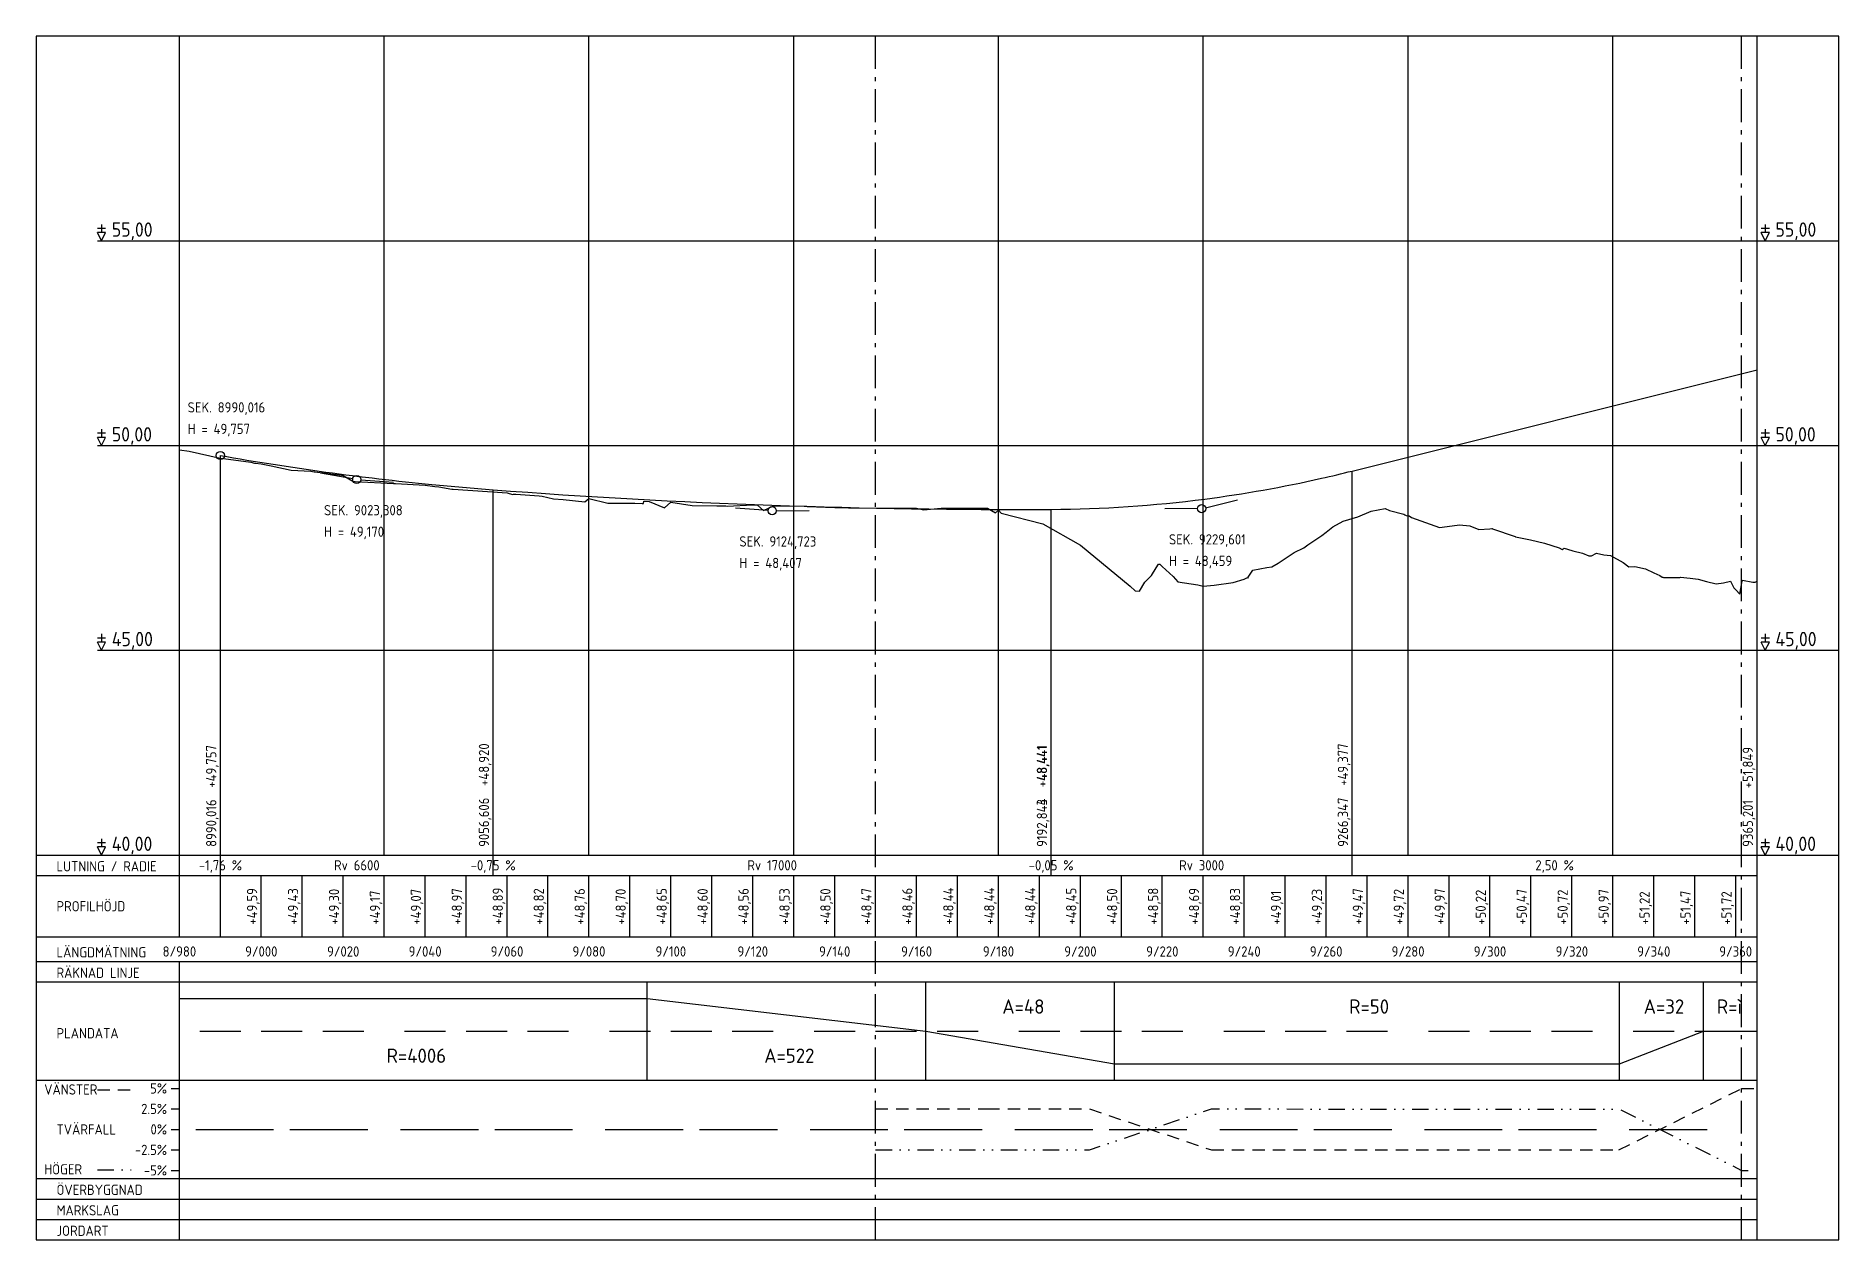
# Model space of a CAD drawing. Header units: metres. Extents: x 166122 to 177816, y 6220705 to 6231023.
# Drawn here: x 173297.1 to 173737.3, y 6227664.2 to 6227958.2 of the extents above; entities that cross this region are included whole.
import ezdxf
from ezdxf.enums import TextEntityAlignment as Align

# ---------------------------------------------------------------- set-up
doc = ezdxf.new("R2010")
doc.units = ezdxf.units.M
for name, pattern in [('AA_CENTER_8', [13, 8, -2, 1, -2]), ('CENTRUMLINJE', [27, 20, -3, 1, -3]), ('DIVIDE', [10, 4, -2, 0, -2, 0, -2]), ('STRECKAD_3', [5, 3, -2])]:
    doc.linetypes.add(name, pattern=pattern)
for name, color, linetype in [('Konnektion', 6, 'AA_CENTER_8'), ('M-362B', 4, 'Continuous'), ('M-364', 6, 'Continuous'), ('M-365A', 1, 'STRECKAD_3'), ('M-365B', 3, 'DIVIDE'), ('M-368-T', 1, 'Continuous'), ('M-368A', 7, 'Continuous'), ('M-368B', 251, 'Continuous'), ('M-368C', 7, 'CENTRUMLINJE')]:
    doc.layers.add(name, color=color, linetype=linetype)
doc.styles.add('ISO35', font='ISO3098', dxfattribs={"height": 3.5})
doc.styles.add('P_ISO_25', font='iso.shx', dxfattribs={"height": 4})
doc.styles.add('P_ISO_35', font='ISO', dxfattribs={"height": 3.5})

msp = doc.modelspace()

# ---------------------------------------------------------------- texts
at = {"layer": 'M-368-T'}
for s, height, style, p in [('55,00', 3.5, 'P_ISO_35', (173315.57, 6227909.15)), ('55,00', 3.5, 'P_ISO_35', (173721.78, 6227909.15)), ('SEK. 8990,016', 2.5, 'P_ISO_25', (173334.09, 6227866.22)), ('50,00', 3.5, 'P_ISO_35', (173315.57, 6227859.15)), ('H = 49,757', 2.5, 'P_ISO_25', (173334.09, 6227860.97)), ('50,00', 3.5, 'P_ISO_35', (173721.78, 6227859.15)), ('SEK. 9023,308', 2.5, 'P_ISO_25', (173367.38, 6227841.11)), ('H = 49,170', 2.5, 'P_ISO_25', (173367.38, 6227835.86)), ('SEK. 9229,601', 2.5, 'P_ISO_25', (173573.68, 6227833.99)), ('SEK. 9124,723', 2.5, 'P_ISO_25', (173468.8, 6227833.48)), ('H = 48,407', 2.5, 'P_ISO_25', (173468.8, 6227828.23)), ('H = 48,459', 2.5, 'P_ISO_25', (173573.68, 6227828.74)), ('45,00', 3.5, 'P_ISO_35', (173315.57, 6227809.15)), ('45,00', 3.5, 'P_ISO_35', (173721.78, 6227809.15)), ('40,00', 3.5, 'P_ISO_35', (173315.57, 6227759.15)), ('40,00', 3.5, 'P_ISO_35', (173721.78, 6227759.15))]:
    msp.add_text(s, height=height, dxfattribs=dict(at, style=style)).set_placement(p)
at = {"layer": 'M-368-T', "style": 'P_ISO_25'}
for s, p in [('8990,016  +49,757', (173341.09, 6227760.15)), ('8990,016  +49,757', (173341.09, 6227760.15)), ('9056,606  +48,920', (173407.68, 6227760.15)), ('9056,606  +48,920', (173407.68, 6227760.15)), ('9192,844  +48,441', (173543.92, 6227760.15)), ('9192,843  +48,441', (173543.92, 6227760.15)), ('9266,347  +49,377', (173617.42, 6227760.15)), ('9365,201  +51,849', (173716.28, 6227760.15)), ('+49,59', (173351.07, 6227741.15)), ('+49,43', (173361.07, 6227741.15)), ('+49,30', (173371.07, 6227741.15)), ('+49,17', (173381.07, 6227741.15)), ('+49,07', (173391.07, 6227741.15)), ('+48,97', (173401.07, 6227741.15)), ('+48,89', (173411.07, 6227741.15)), ('+48,82', (173421.07, 6227741.15)), ('+48,76', (173431.07, 6227741.15)), ('+48,70', (173441.07, 6227741.15)), ('+48,65', (173451.07, 6227741.15)), ('+48,60', (173461.07, 6227741.15)), ('+48,56', (173471.07, 6227741.15)), ('+48,53', (173481.07, 6227741.15)), ('+48,50', (173491.07, 6227741.15)), ('+48,47', (173501.07, 6227741.15)), ('+48,46', (173511.07, 6227741.15)), ('+48,44', (173521.07, 6227741.15)), ('+48,44', (173531.07, 6227741.15)), ('+48,44', (173541.07, 6227741.15)), ('+48,45', (173551.07, 6227741.15)), ('+48,50', (173561.07, 6227741.15)), ('+48,58', (173571.07, 6227741.15)), ('+48,69', (173581.07, 6227741.15)), ('+48,83', (173591.07, 6227741.15)), ('+49,01', (173601.07, 6227741.15)), ('+49,23', (173611.07, 6227741.15)), ('+49,47', (173621.07, 6227741.15)), ('+49,72', (173631.07, 6227741.15)), ('+49,97', (173641.07, 6227741.15)), ('+50,22', (173651.07, 6227741.15)), ('+50,47', (173661.07, 6227741.15)), ('+50,72', (173671.07, 6227741.15)), ('+50,97', (173681.07, 6227741.15)), ('+51,22', (173691.07, 6227741.15)), ('+51,47', (173701.07, 6227741.15)), ('+51,72', (173711.07, 6227741.15))]:
    msp.add_text(s, height=2.5, rotation=90, dxfattribs=at).set_placement(p)
at = {"layer": 'M-368-T', "linetype": 'Continuous', "style": 'P_ISO_25'}
for s, p in [('-1,76 %', (173342.09, 6227755.65)), ('Rv 6600', (173375.39, 6227755.65)), ('-0,75 %', (173408.68, 6227755.65)), ('Rv 17000', (173476.8, 6227755.65)), ('-0,05 %', (173544.92, 6227755.65)), ('Rv 3000', (173581.67, 6227755.65)), ('2,50 %', (173667.85, 6227755.65))]:
    msp.add_text(s, height=2.5, dxfattribs=at).set_placement(p, align=Align.MIDDLE_CENTER)
for s, p in [('LUTNING / RADIE', (173302.07, 6227754.15)), ('PROFILHÖJD', (173302.07, 6227744.4)), ('LÄNGDMÄTNING', (173302.07, 6227733.15)), ('RÄKNAD LINJE', (173302.07, 6227728.15)), ('PLANDATA', (173302.07, 6227713.4)), ('VÄNSTER', (173299.07, 6227699.65)), ('TVÄRFALL', (173302.07, 6227689.9)), ('HÖGER', (173299.07, 6227680.15)), ('ÖVERBYGGNAD', (173302.07, 6227675.15)), ('MARKSLAG', (173302.07, 6227670.15)), ('JORDART', (173302.07, 6227665.15))]:
    msp.add_text(s, height=2.5, dxfattribs=at).set_placement(p)
at = {"layer": 'M-368-T', "style": 'P_ISO_25'}
for s, p in [('8/980', (173332.07, 6227733.35)), ('9/000', (173352.07, 6227733.35)), ('9/020', (173372.07, 6227733.35)), ('9/040', (173392.07, 6227733.35)), ('9/060', (173412.07, 6227733.35)), ('9/080', (173432.07, 6227733.35)), ('9/100', (173452.07, 6227733.35)), ('9/120', (173472.07, 6227733.35)), ('9/140', (173492.07, 6227733.35)), ('9/160', (173512.07, 6227733.35)), ('9/180', (173532.07, 6227733.35)), ('9/200', (173552.07, 6227733.35)), ('9/220', (173572.07, 6227733.35)), ('9/240', (173592.07, 6227733.35)), ('9/260', (173612.07, 6227733.35)), ('9/280', (173632.07, 6227733.35)), ('9/300', (173652.07, 6227733.35)), ('9/320', (173672.07, 6227733.35)), ('9/340', (173692.07, 6227733.35)), ('9/360', (173712.07, 6227733.35))]:
    msp.add_text(s, height=2.5, dxfattribs=at).set_placement(p, align=Align.CENTER)
at = {"layer": 'M-368-T', "color": 7, "style": 'ISO35'}
for s, p in [('A=48', (173533, 6227719.4)), ('R=50', (173617.7, 6227719.4)), ('A=32', (173689.6, 6227719.4)), ('R=ì', (173707.47, 6227719.4)), ('R=4006', (173382.67, 6227707.4)), ('A=522', (173474.87, 6227707.4))]:
    msp.add_text(s, height=3.5, dxfattribs=at).set_placement(p)
at = {"layer": 'M-368-T', "linetype": 'Continuous', "style": 'P_ISO_25'}
for s, p in [('5%', (173329.07, 6227699.9)), ('2.5%', (173329.07, 6227694.9)), ('0%', (173329.07, 6227689.9)), ('-2.5%', (173329.07, 6227684.9)), ('-5%', (173329.07, 6227679.9))]:
    msp.add_text(s, height=2.5, dxfattribs=at).set_placement(p, align=Align.RIGHT)

# ---------------------------------------------------------------- linework, layer by layer
at = {"layer": 'Konnektion', "flags": 128}
for points in [[(173502.07, 6227664.15), (173502.07, 6227958.15)], [(173713.52, 6227664.15), (173713.52, 6227958.15)]]:
    msp.add_lwpolyline(points, dxfattribs=at)
at = {"layer": 'M-362B', "flags": 128}
msp.add_lwpolyline([(173332.07, 6227857.11), (173332.08, 6227857.11), (173334.48, 6227856.79), (173342.06, 6227855.11), (173342.84, 6227854.98), (173349.48, 6227854.06), (173350.43, 6227853.89), (173350.67, 6227853.87), (173352.07, 6227853.67), (173354.5, 6227853.18), (173359.37, 6227852.17), (173364.15, 6227851.88), (173365.01, 6227851.74), (173365.12, 6227851.7), (173371.64, 6227850.9), (173372.02, 6227850.82), (173372.07, 6227850.82), (173374.4, 6227849.42), (173374.96, 6227849.35), (173384.37, 6227848.9), (173384.84, 6227848.85), (173392.07, 6227848.46), (173394.48, 6227848.17), (173395.39, 6227848.07), (173398.6, 6227847.52), (173398.91, 6227847.46), (173412.07, 6227846.58), (173413.44, 6227846.23), (173413.63, 6227846.24), (173414.19, 6227846.24), (173419.9, 6227845.88), (173420.64, 6227845.82), (173423.41, 6227845.18), (173425.77, 6227844.99), (173431.04, 6227844.41), (173432.07, 6227845.24), (173436.66, 6227844.09), (173443.26, 6227844.12), (173445.06, 6227843.98), (173445.43, 6227843.98), (173445.47, 6227844.55), (173446.78, 6227844.49), (173450.5, 6227842.96), (173452.07, 6227844.32), (173457.24, 6227843.48), (173463.27, 6227843.46), (173465.48, 6227843.4), (173465.8, 6227843.33), (173472.07, 6227843.66), (173472.1, 6227843.65), (173473.23, 6227843.63), (173474.7, 6227842.3), (173477.16, 6227843.44), (173477.53, 6227843.45), (173484.6, 6227843.31), (173485.38, 6227843.29), (173492.07, 6227843.05), (173492.64, 6227843.02), (173493.81, 6227842.99), (173495.41, 6227842.95), (173496.79, 6227842.91), (173506.56, 6227842.87), (173507.31, 6227842.85), (173507.88, 6227842.86), (173512.07, 6227842.87), (173513.73, 6227842.47), (173518.07, 6227842.85), (173518.83, 6227842.86), (173529.35, 6227842.83), (173531.32, 6227841.69), (173532.07, 6227842.35), (173532.74, 6227841.65), (173542.86, 6227839.01), (173552.07, 6227833.85), (173564.19, 6227823.83), (173565.47, 6227822.7), (173566.48, 6227822.58), (173567.81, 6227824.77), (173569.41, 6227826.43), (173570.53, 6227828.33), (173571.1, 6227829.17), (173571.47, 6227829.18), (173572.07, 6227828.62), (173574.69, 6227826.15), (173575.88, 6227824.87), (173580.76, 6227824.1), (173582.01, 6227823.84), (173584.73, 6227824.09), (173589.35, 6227824.69), (173592.04, 6227825.54), (173592.07, 6227825.55), (173592.87, 6227825.91), (173592.95, 6227825.8), (173593.02, 6227826), (173594.14, 6227827.76), (173597.55, 6227828.37), (173598.81, 6227828.52), (173600.34, 6227829.39), (173604.27, 6227832), (173606.59, 6227833.2), (173607.56, 6227833.87), (173611, 6227836.15), (173612.07, 6227837.01), (173613.68, 6227838.3), (173616.19, 6227839.7), (173619.83, 6227840.74), (173623.08, 6227842.14), (173626.47, 6227842.75), (173627.51, 6227842.32), (173631.07, 6227841.4), (173631.28, 6227841.27), (173631.62, 6227841.09), (173632.07, 6227841.01), (173632.35, 6227840.96), (173632.88, 6227840.6), (173639.78, 6227838.12), (173642.82, 6227838.58), (173644.6, 6227838.82), (173647.14, 6227838.53), (173649.34, 6227837.66), (173652.07, 6227837.84), (173652.5, 6227837.86), (173652.59, 6227837.86), (173652.61, 6227837.87), (173652.7, 6227837.83), (173658.18, 6227835.92), (173658.29, 6227835.9), (173662, 6227835.12), (173665.4, 6227834.32), (173668.99, 6227833.18), (173669.68, 6227832.79), (173670.17, 6227833.1), (173672.07, 6227832.54), (173672.31, 6227832.47), (173674.64, 6227831.85), (173676.21, 6227831.18), (173676.87, 6227831.2), (173678.08, 6227831.89), (173679.83, 6227831.46), (173681.5, 6227831.27), (173684.57, 6227829.57), (173685.97, 6227828.56), (173687.45, 6227828.63), (173690.04, 6227828.02), (173692.07, 6227827.09), (173693.58, 6227826.38), (173694.1, 6227826.02), (173694.26, 6227826.04), (173694.45, 6227825.94), (173698.39, 6227825.96), (173698.61, 6227825.98), (173700.95, 6227825.79), (173702.92, 6227825.49), (173704.96, 6227824.99), (173707.28, 6227824.36), (173709.08, 6227824.61), (173710.77, 6227825), (173711.59, 6227823.42), (173712.07, 6227822.9), (173713.07, 6227821.82), (173713.53, 6227824.65), (173713.76, 6227825.24), (173716.22, 6227824.75), (173716.82, 6227824.82), (173717.28, 6227825.03)], dxfattribs=at)
at = {"layer": 'M-364', "flags": 128}
msp.add_lwpolyline([(173342.09, 6227855.72), (173342.09, 6227855.72, 0.019206), (173393.73, 6227848.64, 0.005621), (173408.68, 6227847.35), (173408.68, 6227847.35, 0.020011), (173544.92, 6227842.56), (173544.92, 6227842.56, 0.031113), (173582.42, 6227845.09, 0.023037), (173610.92, 6227850.15, 0.005922), (173618.42, 6227851.93), (173717.28, 6227876.64)], format="xyb", dxfattribs=at)
at = {"layer": 'M-365A'}
msp.add_lwpolyline([(173502.07, 6227696.15), (173529.35, 6227696.15), (173554.27, 6227696.15), (173584.07, 6227686.15), (173683.52, 6227686.15), (173713.52, 6227701.15), (173717.27, 6227701.15)], dxfattribs=at)
at = {"layer": 'M-365B', "flags": 128}
msp.add_lwpolyline([(173502.07, 6227686.15), (173527.07, 6227686.15), (173529.35, 6227686.15), (173532.07, 6227686.15), (173554.27, 6227686.15), (173584.07, 6227696.15), (173683.69, 6227696.07), (173713.52, 6227681.15), (173717.27, 6227681.15)], dxfattribs=at)
at = {"layer": 'M-368-T'}
for p, q in [((173314.07, 6227911.15), (173312.07, 6227911.15)), ((173313.07, 6227912.15), (173313.07, 6227910.15)), ((173720.28, 6227911.15), (173718.28, 6227911.15)), ((173719.28, 6227912.15), (173719.28, 6227910.15)), ((173313.07, 6227908.15), (173312.07, 6227910.15)), ((173314.07, 6227910.15), (173312.07, 6227910.15)), ((173313.07, 6227908.15), (173314.07, 6227910.15)), ((173719.28, 6227908.15), (173718.28, 6227910.15)), ((173720.28, 6227910.15), (173718.28, 6227910.15)), ((173719.28, 6227908.15), (173720.28, 6227910.15)), ((173314.07, 6227861.15), (173312.07, 6227861.15)), ((173313.07, 6227858.15), (173312.07, 6227860.15)), ((173314.07, 6227860.15), (173312.07, 6227860.15)), ((173313.07, 6227862.15), (173313.07, 6227860.15)), ((173313.07, 6227858.15), (173314.07, 6227860.15)), ((173720.28, 6227861.15), (173718.28, 6227861.15)), ((173719.28, 6227858.15), (173718.28, 6227860.15)), ((173720.28, 6227860.15), (173718.28, 6227860.15)), ((173719.28, 6227862.15), (173719.28, 6227860.15)), ((173719.28, 6227858.15), (173720.28, 6227860.15)), ((173314.07, 6227811.15), (173312.07, 6227811.15)), ((173313.07, 6227808.15), (173312.07, 6227810.15)), ((173314.07, 6227810.15), (173312.07, 6227810.15)), ((173313.07, 6227812.15), (173313.07, 6227810.15)), ((173313.07, 6227808.15), (173314.07, 6227810.15)), ((173720.28, 6227811.15), (173718.28, 6227811.15)), ((173719.28, 6227808.15), (173718.28, 6227810.15)), ((173720.28, 6227810.15), (173718.28, 6227810.15)), ((173719.28, 6227812.15), (173719.28, 6227810.15)), ((173719.28, 6227808.15), (173720.28, 6227810.15)), ((173313.07, 6227762.15), (173313.07, 6227760.15)), ((173719.28, 6227762.15), (173719.28, 6227760.15)), ((173314.07, 6227761.15), (173312.07, 6227761.15)), ((173313.07, 6227758.15), (173312.07, 6227760.15)), ((173314.07, 6227760.15), (173312.07, 6227760.15)), ((173313.07, 6227758.15), (173314.07, 6227760.15)), ((173720.28, 6227761.15), (173718.28, 6227761.15)), ((173719.28, 6227758.15), (173718.28, 6227760.15)), ((173720.28, 6227760.15), (173718.28, 6227760.15)), ((173719.28, 6227758.15), (173720.28, 6227760.15))]:
    msp.add_line(p, q, dxfattribs=at)
at = {"layer": 'M-368-T', "linetype": 'Continuous'}
for p, q in [((173342.09, 6227753.15), (173342.09, 6227758.15)), ((173408.68, 6227753.15), (173408.68, 6227758.15)), ((173408.68, 6227753.15), (173408.68, 6227758.15)), ((173544.92, 6227753.15), (173544.92, 6227758.15)), ((173544.92, 6227753.15), (173544.92, 6227758.15)), ((173618.42, 6227753.15), (173618.42, 6227758.15)), ((173717.28, 6227753.15), (173717.28, 6227758.15))]:
    msp.add_line(p, q, dxfattribs=at)
at = {"layer": 'M-368A'}
msp.add_lwpolyline([(173297.07, 6227664.15), (173737.28, 6227664.15), (173737.28, 6227958.15), (173297.07, 6227958.15), (173297.07, 6227664.15)], dxfattribs=at)
at = {"layer": 'M-368B'}
for p, q in [((173332.07, 6227758.15), (173332.07, 6227958.15)), ((173382.07, 6227758.15), (173382.07, 6227958.15)), ((173432.07, 6227758.15), (173432.07, 6227958.15)), ((173482.07, 6227758.15), (173482.07, 6227958.15)), ((173532.07, 6227758.15), (173532.07, 6227958.15)), ((173582.07, 6227758.15), (173582.07, 6227958.15)), ((173632.07, 6227758.15), (173632.07, 6227958.15)), ((173682.07, 6227758.15), (173682.07, 6227958.15)), ((173717.28, 6227664.15), (173717.28, 6227958.15)), ((173312.07, 6227908.15), (173737.28, 6227908.15)), ((173717.28, 6227758.15), (173717.28, 6227876.64)), ((173312.07, 6227858.15), (173737.28, 6227858.15)), ((173342.09, 6227758.15), (173342.09, 6227855.72)), ((173342.09, 6227758.15), (173342.09, 6227855.72)), ((173374.4, 6227850.03), (173366.52, 6227851.42)), ((173376.38, 6227849.78), (173384.36, 6227849.18)), ((173618.42, 6227758.15), (173618.42, 6227851.93)), ((173408.68, 6227758.15), (173408.68, 6227847.35)), ((173408.68, 6227758.15), (173408.68, 6227847.35)), ((173582.65, 6227842.98), (173590.41, 6227844.92)), ((173475.8, 6227842.3), (173467.82, 6227842.9)), ((173477.8, 6227842.23), (173485.8, 6227842.27)), ((173544.92, 6227758.15), (173544.92, 6227842.56)), ((173544.92, 6227758.15), (173544.92, 6227842.56)), ((173580.68, 6227842.74), (173572.68, 6227842.7)), ((173312.07, 6227808.15), (173737.28, 6227808.15)), ((173297.07, 6227758.15), (173737.28, 6227758.15)), ((173332.07, 6227738.15), (173332.07, 6227758.15)), ((173297.07, 6227753.15), (173717.28, 6227753.15)), ((173342.07, 6227738.15), (173342.07, 6227753.15)), ((173352.07, 6227738.15), (173352.07, 6227753.15)), ((173362.07, 6227738.15), (173362.07, 6227753.15)), ((173372.07, 6227738.15), (173372.07, 6227753.15)), ((173382.07, 6227738.15), (173382.07, 6227753.15)), ((173392.07, 6227738.15), (173392.07, 6227753.15)), ((173402.07, 6227738.15), (173402.07, 6227753.15)), ((173412.07, 6227738.15), (173412.07, 6227753.15)), ((173422.07, 6227738.15), (173422.07, 6227753.15)), ((173432.07, 6227738.15), (173432.07, 6227753.15)), ((173442.07, 6227738.15), (173442.07, 6227753.15)), ((173452.07, 6227738.15), (173452.07, 6227753.15)), ((173462.07, 6227738.15), (173462.07, 6227753.15)), ((173472.07, 6227738.15), (173472.07, 6227753.15)), ((173482.07, 6227738.15), (173482.07, 6227753.15)), ((173492.07, 6227738.15), (173492.07, 6227753.15)), ((173502.07, 6227738.15), (173502.07, 6227753.15)), ((173512.07, 6227738.15), (173512.07, 6227753.15)), ((173522.07, 6227738.15), (173522.07, 6227753.15)), ((173532.07, 6227738.15), (173532.07, 6227753.15)), ((173542.07, 6227738.15), (173542.07, 6227753.15)), ((173552.07, 6227738.15), (173552.07, 6227753.15)), ((173562.07, 6227738.15), (173562.07, 6227753.15)), ((173572.07, 6227738.15), (173572.07, 6227753.15)), ((173582.07, 6227738.15), (173582.07, 6227753.15)), ((173592.07, 6227738.15), (173592.07, 6227753.15)), ((173602.07, 6227738.15), (173602.07, 6227753.15)), ((173612.07, 6227738.15), (173612.07, 6227753.15)), ((173622.07, 6227738.15), (173622.07, 6227753.15)), ((173632.07, 6227738.15), (173632.07, 6227753.15)), ((173642.07, 6227738.15), (173642.07, 6227753.15)), ((173652.07, 6227738.15), (173652.07, 6227753.15)), ((173662.07, 6227738.15), (173662.07, 6227753.15)), ((173672.07, 6227738.15), (173672.07, 6227753.15)), ((173682.07, 6227738.15), (173682.07, 6227753.15)), ((173692.07, 6227738.15), (173692.07, 6227753.15)), ((173702.07, 6227738.15), (173702.07, 6227753.15)), ((173712.07, 6227738.15), (173712.07, 6227753.15)), ((173297.07, 6227738.15), (173717.28, 6227738.15)), ((173297.07, 6227732.15), (173717.28, 6227732.15)), ((173332.07, 6227664.15), (173332.07, 6227732.15)), ((173297.07, 6227727.15), (173717.28, 6227727.15)), ((173446.29, 6227703.15), (173446.29, 6227727.15)), ((173514.3, 6227703.15), (173514.3, 6227727.15)), ((173560.38, 6227703.15), (173560.38, 6227727.15)), ((173683.7, 6227703.15), (173683.7, 6227727.15)), ((173704.18, 6227703.15), (173704.18, 6227727.15)), ((173297.07, 6227703.15), (173717.28, 6227703.15)), ((173330.07, 6227701.15), (173332.07, 6227701.15)), ((173330.07, 6227696.15), (173332.07, 6227696.15)), ((173330.07, 6227691.15), (173332.07, 6227691.15)), ((173330.07, 6227686.15), (173332.07, 6227686.15)), ((173297.07, 6227679.15), (173717.28, 6227679.15)), ((173330.07, 6227681.15), (173332.07, 6227681.15)), ((173297.07, 6227674.15), (173717.28, 6227674.15)), ((173297.07, 6227669.15), (173717.28, 6227669.15))]:
    msp.add_line(p, q, dxfattribs=at)
at = {"layer": 'M-368B', "linetype": 'STRECKAD_3'}
msp.add_line((173312.07, 6227700.85), (173322.07, 6227700.85), dxfattribs=at)
at = {"layer": 'M-368B', "linetype": 'DIVIDE'}
msp.add_line((173312.07, 6227681.25), (173322.07, 6227681.25), dxfattribs=at)
at = {"layer": 'M-368B'}
msp.add_lwpolyline([(173332.07, 6227723.15), (173446.29, 6227723.15), (173514.3, 6227715.15), (173514.3, 6227715.15), (173560.38, 6227707.15), (173560.38, 6227707.15), (173683.7, 6227707.15), (173704.18, 6227715.15), (173704.18, 6227715.15), (173717.28, 6227715.15)], dxfattribs=at)
for centre in [(173342.09, 6227855.72), (173375.38, 6227849.86), (173476.8, 6227842.23), (173581.68, 6227842.74)]:
    msp.add_circle(centre, 1, dxfattribs=at)
at = {"layer": 'M-368C'}
for p, q in [((173337.07, 6227715.15), (173347.07, 6227715.15)), ((173352.07, 6227715.15), (173362.07, 6227715.15)), ((173367.07, 6227715.15), (173377.07, 6227715.15)), ((173387.07, 6227715.15), (173397.07, 6227715.15)), ((173402.07, 6227715.15), (173412.07, 6227715.15)), ((173417.07, 6227715.15), (173427.07, 6227715.15)), ((173437.07, 6227715.15), (173447.07, 6227715.15)), ((173452.07, 6227715.15), (173462.07, 6227715.15)), ((173467.07, 6227715.15), (173477.07, 6227715.15)), ((173487.07, 6227715.15), (173497.07, 6227715.15)), ((173502.07, 6227715.15), (173512.07, 6227715.15)), ((173517.07, 6227715.15), (173527.07, 6227715.15)), ((173537.07, 6227715.15), (173547.07, 6227715.15)), ((173552.07, 6227715.15), (173562.07, 6227715.15)), ((173567.07, 6227715.15), (173577.07, 6227715.15)), ((173587.07, 6227715.15), (173597.07, 6227715.15)), ((173602.07, 6227715.15), (173612.07, 6227715.15)), ((173617.07, 6227715.15), (173627.07, 6227715.15)), ((173637.07, 6227715.15), (173647.07, 6227715.15)), ((173652.07, 6227715.15), (173662.07, 6227715.15)), ((173667.07, 6227715.15), (173677.07, 6227715.15)), ((173687.07, 6227715.15), (173697.07, 6227715.15)), ((173702.07, 6227715.15), (173712.07, 6227715.15)), ((173336.07, 6227691.15), (173355.07, 6227691.15)), ((173359.07, 6227691.15), (173378.07, 6227691.15)), ((173386.07, 6227691.15), (173405.07, 6227691.15)), ((173409.07, 6227691.15), (173428.07, 6227691.15)), ((173436.07, 6227691.15), (173455.07, 6227691.15)), ((173459.07, 6227691.15), (173478.07, 6227691.15)), ((173486.07, 6227691.15), (173505.07, 6227691.15)), ((173509.07, 6227691.15), (173528.07, 6227691.15)), ((173536.07, 6227691.15), (173555.07, 6227691.15)), ((173559.07, 6227691.15), (173578.07, 6227691.15)), ((173586.07, 6227691.15), (173605.07, 6227691.15)), ((173609.07, 6227691.15), (173628.07, 6227691.15)), ((173636.07, 6227691.15), (173655.07, 6227691.15)), ((173659.07, 6227691.15), (173678.07, 6227691.15)), ((173686.07, 6227691.15), (173705.07, 6227691.15))]:
    msp.add_line(p, q, dxfattribs=at)

msp.set_redraw_order([(e.dxf.handle, doc.entitydb.next_handle()) for e in msp.query("TEXT MTEXT ATTDEF DIMENSION ARC_DIMENSION")])  # texts and dimensions are drawn at this point

doc.saveas('drawing.dxf')
